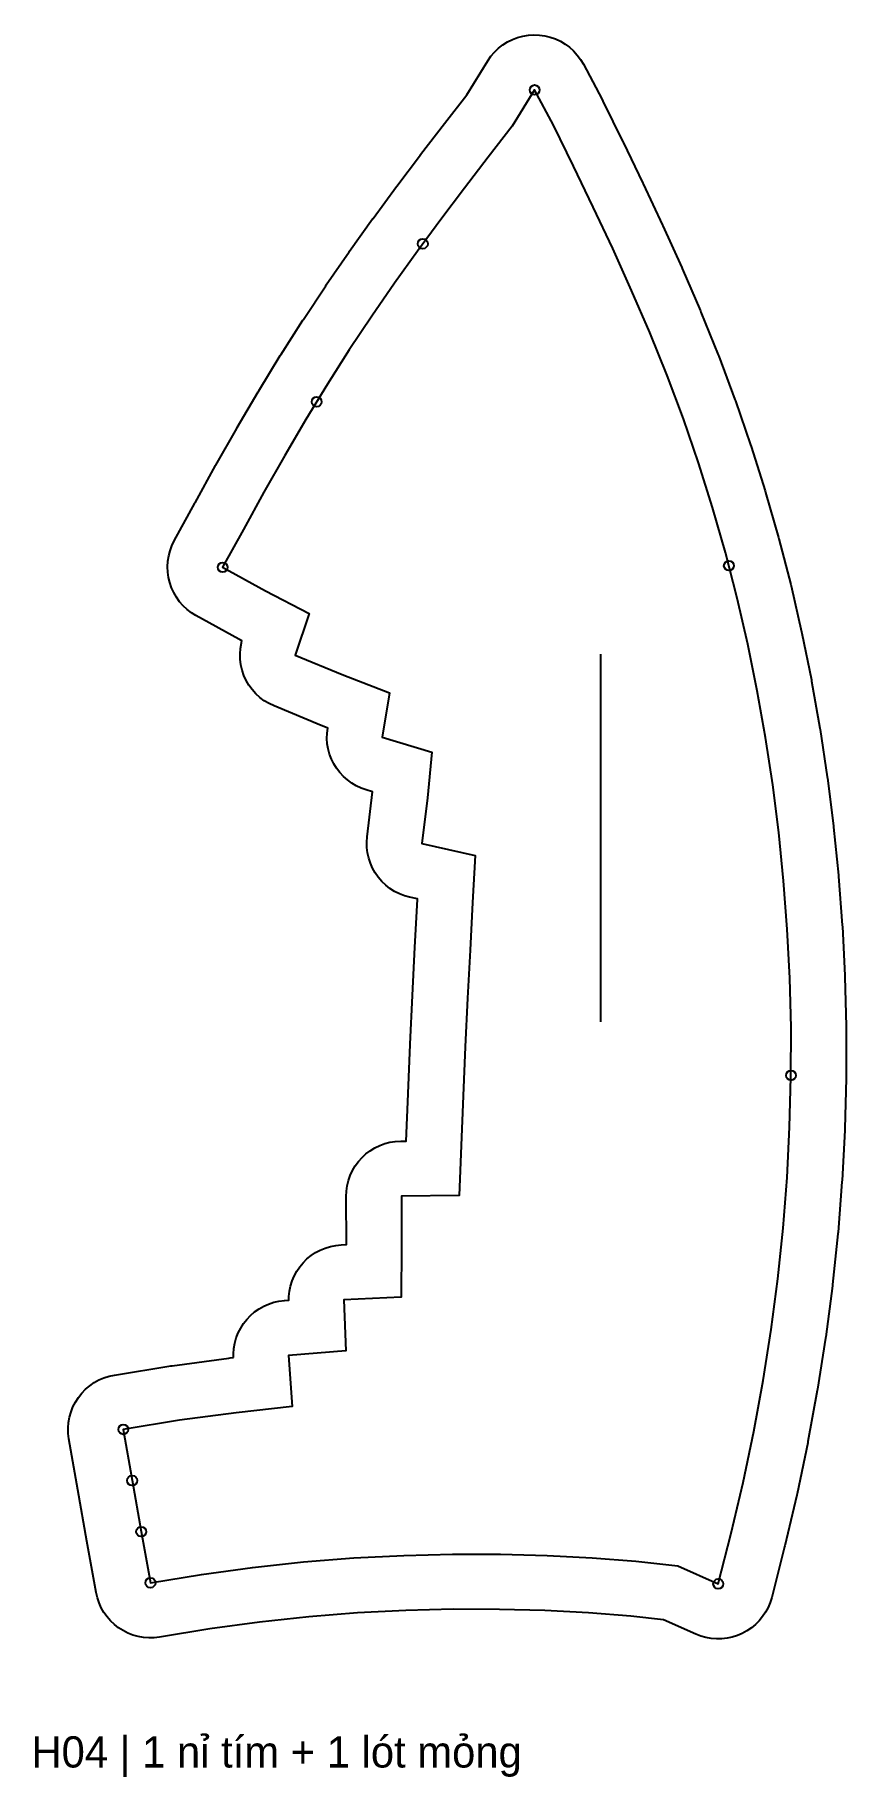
# Model space of a CAD drawing. Header units: millimetres. Extents: x 0 to 1635, y -23 to 178.
# Drawn here: x 683 to 727.2, y -5.5 to 89.3 of the extents above; entities that cross this region are included whole.
import ezdxf

# ---------------------------------------------------------------- set-up
doc = ezdxf.new("R2010")
doc.units = ezdxf.units.MM
for name, color, linetype in [('CUT', 7, 'Continuous'), ('GRAIN', 8, 'Continuous'), ('LABEL', 7, 'Continuous'), ('NOTCH', 5, 'Continuous'), ('SEW', 1, 'Continuous')]:
    doc.layers.add(name, color=color, linetype=linetype)

msp = doc.modelspace()

# ---------------------------------------------------------------- texts
at = {"layer": 'LABEL'}
msp.add_text('H04 | 1 nỉ tím + 1 lót mỏng', height=1.7, dxfattribs=at).set_placement((682.834, -5))

# ---------------------------------------------------------------- linework, layer by layer
at = {"layer": 'CUT'}
msp.add_lwpolyline([(693.835, 17.322), (693.831, 17.523), (693.853, 17.815), (693.904, 18.103), (693.983, 18.385), (694.089, 18.658), (694.22, 18.92), (694.377, 19.167), (694.557, 19.398), (694.759, 19.611), (694.981, 19.802), (695.22, 19.971), (695.475, 20.116), (695.742, 20.235), (696.02, 20.328), (696.305, 20.393), (696.596, 20.43), (696.834, 20.449), (696.837, 20.636), (696.868, 20.927), (696.928, 21.212), (697.016, 21.49), (697.129, 21.759), (697.269, 22.015), (697.433, 22.257), (697.619, 22.481), (697.826, 22.687), (698.053, 22.871), (698.296, 23.032), (698.554, 23.169), (698.823, 23.28), (699.103, 23.365), (699.389, 23.422), (699.679, 23.451), (699.978, 23.466), (699.964, 26.088), (699.977, 26.38), (700.018, 26.671), (700.087, 26.955), (700.184, 27.232), (700.307, 27.498), (700.456, 27.751), (700.629, 27.987), (700.824, 28.206), (701.039, 28.405), (701.273, 28.582), (701.523, 28.735), (701.786, 28.863), (702.061, 28.965), (702.345, 29.039), (702.634, 29.086), (702.927, 29.104), (703.233, 29.108), (703.332, 31.679), (703.332, 31.692), (703.445, 34.365), (703.446, 34.378), (703.57, 37.024), (703.57, 37.038), (703.705, 39.655), (703.705, 39.666), (703.847, 42.248), (703.849, 42.284), (703.411, 42.383), (703.128, 42.462), (702.855, 42.569), (702.593, 42.701), (702.345, 42.859), (702.114, 43.04), (701.901, 43.242), (701.71, 43.465), (701.541, 43.705), (701.396, 43.96), (701.277, 44.229), (701.185, 44.507), (701.12, 44.794), (701.084, 45.085), (701.077, 45.378), (701.098, 45.671), (701.396, 48.12), (701.041, 48.228), (700.769, 48.325), (700.508, 48.448), (700.26, 48.595), (700.027, 48.766), (699.811, 48.958), (699.615, 49.17), (699.44, 49.4), (699.289, 49.645), (699.161, 49.904), (699.059, 50.175), (698.983, 50.453), (698.935, 50.738), (698.914, 51.026), (698.921, 51.314), (698.955, 51.592), (698.656, 51.708), (698.592, 51.733), (696.035, 52.795), (695.764, 52.923), (695.507, 53.078), (695.268, 53.258), (695.047, 53.461), (694.848, 53.685), (694.672, 53.927), (694.521, 54.186), (694.396, 54.459), (694.3, 54.742), (694.232, 55.034), (694.194, 55.332), (694.185, 55.631), (694.207, 55.93), (694.258, 56.225), (694.289, 56.335), (694.194, 56.384), (694.115, 56.427), (691.785, 57.716), (691.536, 57.87), (691.302, 58.048), (691.087, 58.249), (690.893, 58.469), (690.721, 58.707), (690.574, 58.961), (690.452, 59.228), (690.356, 59.506), (690.288, 59.791), (690.249, 60.082), (690.238, 60.376), (690.256, 60.669), (690.302, 60.959), (690.377, 61.243), (690.479, 61.519), (690.607, 61.783), (691.734, 63.838), (691.737, 63.844), (692.857, 65.876), (692.873, 65.904), (694.002, 67.902), (694.026, 67.944), (695.176, 69.903), (695.204, 69.95), (696.376, 71.868), (696.406, 71.916), (697.601, 73.79), (697.632, 73.837), (698.849, 75.67), (698.879, 75.714), (700.116, 77.507), (700.144, 77.547), (701.4, 79.304), (701.425, 79.338), (702.695, 81.064), (702.716, 81.091), (703.999, 82.792), (704.013, 82.811), (705.306, 84.497), (705.314, 84.507), (706.519, 86.065), (707.669, 87.913), (707.84, 88.16), (708.034, 88.388), (708.251, 88.595), (708.487, 88.78), (708.74, 88.941), (709.008, 89.075), (709.288, 89.182), (709.577, 89.26), (709.873, 89.309), (710.172, 89.329), (710.472, 89.318), (710.769, 89.278), (711.06, 89.208), (711.343, 89.109), (711.615, 88.983), (711.873, 88.83), (712.114, 88.652), (712.337, 88.451), (712.538, 88.229), (712.716, 87.988), (712.869, 87.73), (713.886, 85.805), (713.926, 85.726), (715.019, 83.502), (715.026, 83.486), (716.107, 81.253), (716.121, 81.224), (717.181, 78.972), (717.201, 78.93), (718.229, 76.654), (718.252, 76.601), (719.24, 74.298), (719.265, 74.236), (720.205, 71.902), (720.231, 71.834), (721.117, 69.469), (721.143, 69.396), (721.971, 67), (721.996, 66.925), (722.763, 64.499), (722.786, 64.422), (723.49, 61.968), (723.511, 61.89), (724.15, 59.409), (724.169, 59.332), (724.745, 56.826), (724.761, 56.75), (725.274, 54.22), (725.288, 54.146), (725.738, 51.593), (725.75, 51.519), (726.138, 48.943), (726.148, 48.871), (726.475, 46.272), (726.483, 46.199), (726.748, 43.579), (726.754, 43.505), (726.955, 40.863), (726.96, 40.787), (727.095, 38.123), (727.098, 38.047), (727.166, 35.362), (727.167, 35.284), (727.165, 32.58), (727.164, 32.503), (727.092, 29.781), (727.089, 29.703), (726.946, 26.966), (726.941, 26.889), (726.726, 24.138), (726.718, 24.061), (726.43, 21.299), (726.421, 21.222), (726.06, 18.452), (726.048, 18.375), (725.612, 15.6), (725.599, 15.524), (725.089, 12.748), (725.075, 12.674), (724.493, 9.902), (724.477, 9.834), (723.829, 7.069), (723.816, 7.014), (723.115, 4.259), (723.03, 3.982), (722.919, 3.714), (722.782, 3.458), (722.621, 3.217), (722.438, 2.992), (722.234, 2.786), (722.01, 2.6), (721.77, 2.438), (721.516, 2.299), (721.249, 2.185), (720.972, 2.098), (720.689, 2.037), (720.4, 2.005), (720.11, 2), (719.821, 2.023), (719.536, 2.075), (719.257, 2.153), (718.986, 2.258), (717.221, 3.045), (715.446, 3.24), (713.156, 3.419), (710.774, 3.542), (708.312, 3.608), (705.786, 3.614), (703.205, 3.552), (700.58, 3.417), (697.921, 3.205), (695.235, 2.915), (692.535, 2.548), (689.796, 2.099), (689.506, 2.066), (689.215, 2.061), (688.925, 2.084), (688.638, 2.136), (688.357, 2.215), (688.086, 2.321), (687.826, 2.452), (687.58, 2.609), (687.351, 2.788), (687.14, 2.989), (686.949, 3.209), (686.781, 3.447), (686.636, 3.7), (686.517, 3.966), (686.424, 4.242), (686.359, 4.526), (685.854, 7.318), (685.852, 7.329), (685.359, 10.112), (685.357, 10.123), (684.877, 12.895), (684.84, 13.189), (684.834, 13.485), (684.856, 13.781), (684.907, 14.073), (684.987, 14.358), (685.095, 14.634), (685.23, 14.899), (685.389, 15.148), (685.573, 15.381), (685.779, 15.594), (686.005, 15.786), (686.249, 15.955), (686.508, 16.099), (686.78, 16.216), (687.062, 16.306), (687.352, 16.368), (690.419, 16.866), (690.498, 16.878), (693.567, 17.292), (693.643, 17.301), (693.835, 17.322)], close=True, dxfattribs=at)
at = {"layer": 'GRAIN'}
msp.add_line((713.82, 35.604), (713.82, 55.604), dxfattribs=at)
at = {"layer": 'NOTCH'}
for centre in [(710.216, 86.329), (710.216, 86.329), (704.13, 77.952), (698.354, 69.351), (693.238, 60.34), (720.79, 60.429), (724.165, 32.68), (687.833, 13.407), (688.315, 10.623), (688.808, 7.84), (689.311, 5.059), (720.208, 4.998)]:
    msp.add_circle(centre, 0.27, dxfattribs=at)
at = {"layer": 'SEW'}
msp.add_lwpolyline([(722.333, 53.625), (721.821, 56.155), (721.245, 58.66), (720.606, 61.141), (719.902, 63.595), (719.136, 66.021), (718.308, 68.417), (717.422, 70.782), (716.482, 73.116), (715.495, 75.419), (714.467, 77.694), (713.407, 79.946), (712.326, 82.18), (711.234, 84.404), (710.216, 86.329), (708.986, 84.35), (707.687, 82.671), (706.394, 80.986), (705.111, 79.285), (703.84, 77.559), (702.585, 75.803), (701.348, 74.01), (700.131, 72.178), (698.936, 70.303), (697.763, 68.385), (696.614, 66.426), (695.484, 64.427), (694.365, 62.396), (693.238, 60.34), (695.567, 59.052), (697.939, 57.83), (697.185, 55.566), (699.742, 54.504), (702.322, 53.502), (701.913, 51.098), (704.622, 50.275), (704.379, 47.799), (704.076, 45.309), (706.972, 44.651), (706.843, 42.09), (706.701, 39.501), (706.566, 36.884), (706.442, 34.238), (706.329, 31.565), (706.226, 28.866), (706.117, 26.143), (702.964, 26.104), (702.979, 23.374), (702.956, 20.613), (699.831, 20.455), (699.933, 17.682), (696.83, 17.44), (697.025, 14.652), (693.968, 14.319), (690.899, 13.904), (687.833, 13.407), (688.313, 10.636), (688.806, 7.852), (689.311, 5.059), (692.091, 5.515), (694.872, 5.893), (697.64, 6.192), (700.384, 6.411), (703.092, 6.55), (705.753, 6.614), (708.356, 6.608), (710.891, 6.54), (713.351, 6.413), (715.727, 6.227), (718.014, 5.976), (720.208, 4.998), (720.908, 7.754), (721.557, 10.518), (722.139, 13.291), (722.649, 16.066), (723.085, 18.841), (723.447, 21.611), (723.735, 24.372), (723.95, 27.123), (724.093, 29.86), (724.165, 32.582), (724.167, 35.286), (724.099, 37.971), (723.964, 40.635), (723.763, 43.278), (723.498, 45.898), (723.172, 48.496), (722.783, 51.072), (722.333, 53.625)], close=True, dxfattribs=at)

msp.set_redraw_order([(e.dxf.handle, doc.entitydb.next_handle()) for e in msp.query("TEXT MTEXT ATTDEF DIMENSION ARC_DIMENSION")])  # texts and dimensions are drawn at this point

doc.saveas('drawing.dxf')
